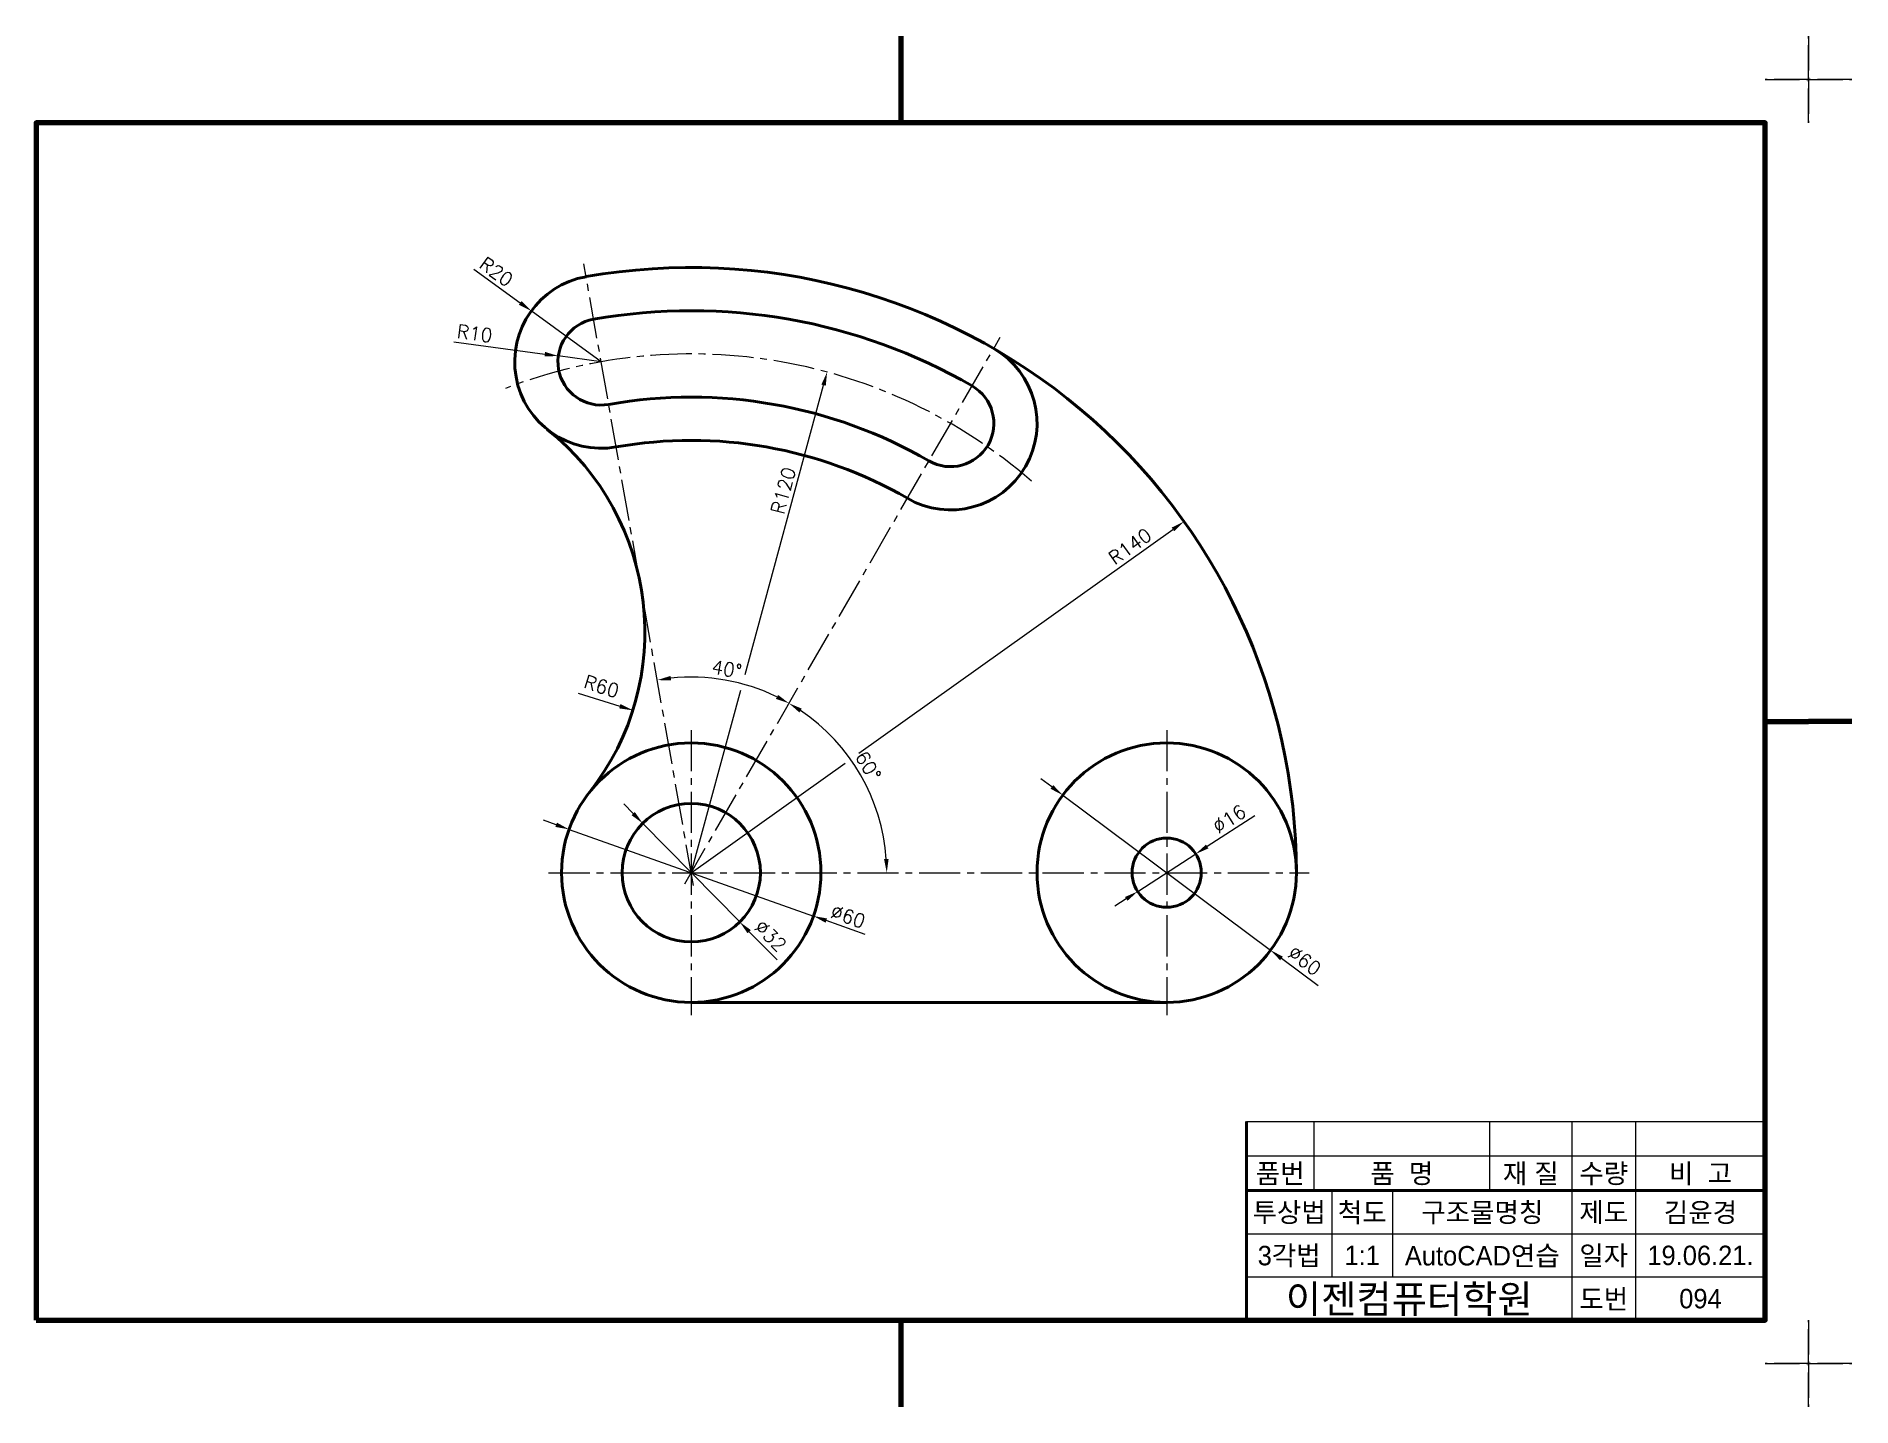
# Model space of a CAD drawing. Header units: millimetres. Extents: x 0 to 4210, y 0 to 2980.
# Drawn here: x 1270 to 1690, y 2663 to 2980 of the extents above; entities that cross this region are included whole.
import ezdxf
from ezdxf.enums import TextEntityAlignment as Align

# ---------------------------------------------------------------- set-up
doc = ezdxf.new("R2010")
doc.units = ezdxf.units.MM
doc.linetypes.add('CENTER2', pattern=[28.575, 19.05, -3.175, 3.175, -3.175])
doc.linetypes.add('PHANTOM2', pattern=[31.75, 15.875, -3.175, 3.175, -3.175, 3.175, -3.175])
for name, color, linetype, lineweight in [('가는선', 1, 'Continuous', 13), ('구분선', 1, 'PHANTOM2', 13), ('문자', 2, 'Continuous', 20), ('외곽선', 4, 'Continuous', 70), ('외형선', 3, 'Continuous', 40), ('중심선', 1, 'CENTER2', 13), ('치수선', 1, 'Continuous', 13)]:
    doc.layers.add(name, color=color, linetype=linetype, lineweight=lineweight)
doc.styles.get("Standard").update_dxf_attribs({"font": 'romans.shx'})
doc.styles.add('한글', font='')
doc.styles.get('한글').set_extended_font_data('Gulim')

msp = doc.modelspace()

# ---------------------------------------------------------------- texts
at = {"layer": '문자', "ltscale": 0.5}
for s, rotation, p in [('R20', 323.9669, (1372.16, 2926.69)), ('R10', 352.2702, (1367.13, 2910.27)), ('R120', 74.8131, (1442.93, 2869.21)), ('R140', 35.4677, (1519.49, 2857.55)), ('40°', 350, (1426.01, 2832.69)), ('R60', 342.4619, (1396.37, 2829.36)), ('60°', 300.8859, (1459.32, 2813.42)), ('∅16', 32.9023, (1543.45, 2795.43)), ('∅60', 340.4725, (1453.47, 2776.28)), ('∅32', 314.5053, (1435.92, 2773.69)), ('∅60', 323.2552, (1559.27, 2767.35))]:
    msp.add_text(s, height=3.15, rotation=rotation, dxfattribs=at).set_placement(p)
at = {"layer": '문자', "ltscale": 0.5, "style": '한글'}
for s, height, p in [('품번', 4.5, (1557.79, 2717)), ('품  명', 4.5, (1585.9, 2717)), ('재 질', 4.5, (1615.75, 2717)), ('수량', 4.5, (1632.64, 2717)), ('비  고', 4.5, (1655.01, 2717)), ('투상법', 4.5, (1559.86, 2708)), ('척도', 4.5, (1576.76, 2708)), ('구조물명칭', 4.5, (1604.54, 2708)), ('제도', 4.5, (1632.64, 2708)), ('김윤경', 4.5, (1655.01, 2708)), ('3각법', 4.5, (1559.86, 2698)), ('AutoCAD연습', 4.5, (1604.54, 2698)), ('일자', 4.5, (1632.64, 2698)), ('1:1', 4.5, (1576.76, 2698)), ('19.06.21.', 4.5, (1655.01, 2698)), ('이젠컴퓨터학원', 6.5, (1587.64, 2688)), ('도번', 4.5, (1632.64, 2688)), ('094', 4.5, (1655.01, 2688))]:
    msp.add_text(s, height=height, dxfattribs=at).set_placement(p, align=Align.MIDDLE)

# ---------------------------------------------------------------- linework, layer by layer
at = {"layer": '가는선', "ltscale": 0.5}
for p, q in [((1550, 2729), (1670, 2729)), ((1565.58, 2729), (1565.58, 2713)), ((1606.22, 2729), (1606.22, 2713)), ((1625.27, 2729), (1625.27, 2683)), ((1640.01, 2729), (1640.01, 2683)), ((1550, 2721), (1670, 2721)), ((1569.73, 2713), (1569.73, 2693)), ((1583.8, 2713), (1583.8, 2693)), ((1550, 2703), (1670, 2703)), ((1550, 2693), (1670, 2693))]:
    msp.add_line(p, q, dxfattribs=at)
at = {"layer": '구분선', "ltscale": 0.5}
for points in [[(1670, 2970), (1680, 2970), (1680, 2980)], [(1680, 2980), (1680, 2970), (1690, 2970)], [(1680, 2980), (1680, 2970), (1690, 2970)], [(1680, 2960), (1680, 2970), (1670, 2970)], [(1690, 2970), (1680, 2970), (1680, 2960)], [(1690, 2970), (1680, 2970), (1680, 2960)], [(1670, 2673), (1680, 2673), (1680, 2683)], [(1670, 2673), (1680, 2673), (1680, 2683)], [(1680, 2683), (1680, 2673), (1690, 2673)], [(1680, 2683), (1680, 2673), (1690, 2673)], [(1680, 2683), (1680, 2673), (1690, 2673)], [(1680, 2683), (1680, 2673), (1690, 2673)], [(1680, 2663), (1680, 2673), (1670, 2673)], [(1690, 2673), (1680, 2673), (1680, 2663)], [(1690, 2673), (1680, 2673), (1680, 2663)]]:
    msp.add_lwpolyline(points, dxfattribs=at)
at = {"layer": '외곽선', "ltscale": 0.5}
for p, q in [((1470, 2980), (1470, 2970)), ((1470, 2970), (1470, 2960)), ((1670, 2821.5), (1680, 2821.5)), ((1690, 2821.5), (1680, 2821.5)), ((1690, 2821.5), (1680, 2821.5)), ((1670, 2683), (1670, 2729)), ((1470, 2683), (1470, 2673)), ((1470, 2683), (1470, 2673)), ((1470, 2673), (1470, 2663))]:
    msp.add_line(p, q, dxfattribs=at)
msp.add_lwpolyline([(1270, 2683), (1670, 2683), (1670, 2960), (1270, 2960)], close=True, dxfattribs=at)
at = {"layer": '외형선', "ltscale": 0.5}
for p, q in [((1421.52, 2756.53), (1531.52, 2756.53)), ((1550, 2729), (1550, 2721)), ((1550, 2721), (1550, 2713)), ((1550, 2713), (1670, 2713)), ((1550, 2713), (1550, 2693)), ((1550, 2693), (1550, 2683))]:
    msp.add_line(p, q, dxfattribs=at)
for centre, radius in [((1421.52, 2786.53), 30), ((1531.52, 2786.53), 30), ((1421.52, 2786.53), 16), ((1531.52, 2786.53), 8)]:
    msp.add_circle(centre, radius, dxfattribs=at)
for centre, radius, start, end in [((1400.68, 2904.7), 20, 100, 280), ((1421.52, 2786.53), 140, 0, 100), ((1421.52, 2786.53), 130, 60, 100), ((1400.68, 2904.7), 10, 100, 280), ((1481.52, 2890.45), 20, 240, 60), ((1481.52, 2890.45), 10, 240, 60), ((1421.52, 2786.53), 110, 60, 100), ((1350.79, 2842.17), 60, 321.8091, 51.4112), ((1421.52, 2786.53), 100, 60, 100)]:
    msp.add_arc(centre, radius, start, end, dxfattribs=at)
at = {"layer": '중심선', "ltscale": 0.5}
for p, q in [((1422.04, 2783.57), (1396.69, 2927.35)), ((1420.02, 2783.93), (1493.02, 2910.37)), ((1421.52, 2819.53), (1421.52, 2753.53)), ((1531.52, 2819.53), (1531.52, 2753.53)), ((1388.52, 2786.53), (1564.52, 2786.53))]:
    msp.add_line(p, q, dxfattribs=at)
msp.add_arc((1421.52, 2786.53), 120, 49.0072, 110.9928, dxfattribs=at)
at = {"layer": '치수선', "ltscale": 0.5}
for p, q in [((1371.25, 2926.12), (1381.96, 2918.32)), ((1400.68, 2904.7), (1384.51, 2916.47)), ((1366.6, 2909.33), (1387.65, 2906.47)), ((1400.68, 2904.7), (1390.77, 2906.05)), ((1433.98, 2832.41), (1452.13, 2899.3)), ((1460.3, 2814.15), (1532.98, 2865.93)), ((1395.38, 2828.08), (1404.99, 2825.04)), ((1421.52, 2786.53), (1432.97, 2828.71)), ((1421.52, 2786.53), (1457.14, 2811.9)), ((1504.96, 2806.36), (1502.43, 2808.24)), ((1408.1, 2800.18), (1405.89, 2802.43)), ((1507.48, 2804.47), (1555.56, 2768.58)), ((1390.28, 2797.61), (1387.31, 2798.66)), ((1410.31, 2797.94), (1432.74, 2775.12)), ((1551.88, 2799.7), (1540.88, 2792.58)), ((1393.25, 2796.55), (1449.8, 2776.5)), ((1524.81, 2782.18), (1538.24, 2790.87)), ((1522.16, 2780.47), (1519.52, 2778.76)), ((1441.37, 2766.33), (1434.95, 2772.87)), ((1461.75, 2772.26), (1452.77, 2775.45)), ((1566.57, 2760.36), (1558.09, 2766.69))]:
    msp.add_line(p, q, dxfattribs=at)
for start, end in [(63.9901, 96.0099), (3.9901, 56.0099)]:
    msp.add_arc((1421.52, 2786.53), 45.24, start, end, dxfattribs=at)
for points in [[(1382.27, 2918.75), (1381.65, 2917.9), (1384.51, 2916.47)], [(1387.72, 2906.99), (1387.58, 2905.95), (1390.77, 2906.05)], [(1451.63, 2899.43), (1452.64, 2899.16), (1452.96, 2902.34)], [(1532.67, 2866.36), (1533.28, 2865.5), (1535.54, 2867.76)], [(1416.86, 2831), (1416.71, 2832.04), (1413.67, 2831.08)], [(1441.61, 2827.65), (1441.11, 2826.72), (1444.14, 2825.71)], [(1405.15, 2825.54), (1404.84, 2824.54), (1408, 2824.09)], [(1446.54, 2823.59), (1447.09, 2824.48), (1444.14, 2825.71)], [(1505.27, 2806.78), (1504.64, 2805.94), (1507.48, 2804.47)], [(1390.45, 2798.1), (1390.1, 2797.11), (1393.25, 2796.55)], [(1408.47, 2800.55), (1407.72, 2799.82), (1410.31, 2797.94)], [(1540.6, 2793.02), (1541.17, 2792.14), (1538.24, 2790.87)], [(1467.18, 2789.69), (1466.13, 2789.66), (1466.76, 2786.53)], [(1521.88, 2780.91), (1522.45, 2780.03), (1524.81, 2782.18)], [(1452.94, 2775.94), (1452.59, 2774.95), (1449.8, 2776.5)], [(1435.32, 2773.24), (1434.57, 2772.5), (1432.74, 2775.12)], [(1558.4, 2767.11), (1557.77, 2766.27), (1555.56, 2768.58)]]:
    msp.add_solid(points, dxfattribs=at)

msp.set_redraw_order([(e.dxf.handle, doc.entitydb.next_handle()) for e in msp.query("TEXT MTEXT ATTDEF DIMENSION ARC_DIMENSION")])  # texts and dimensions are drawn at this point

doc.saveas('drawing.dxf')
